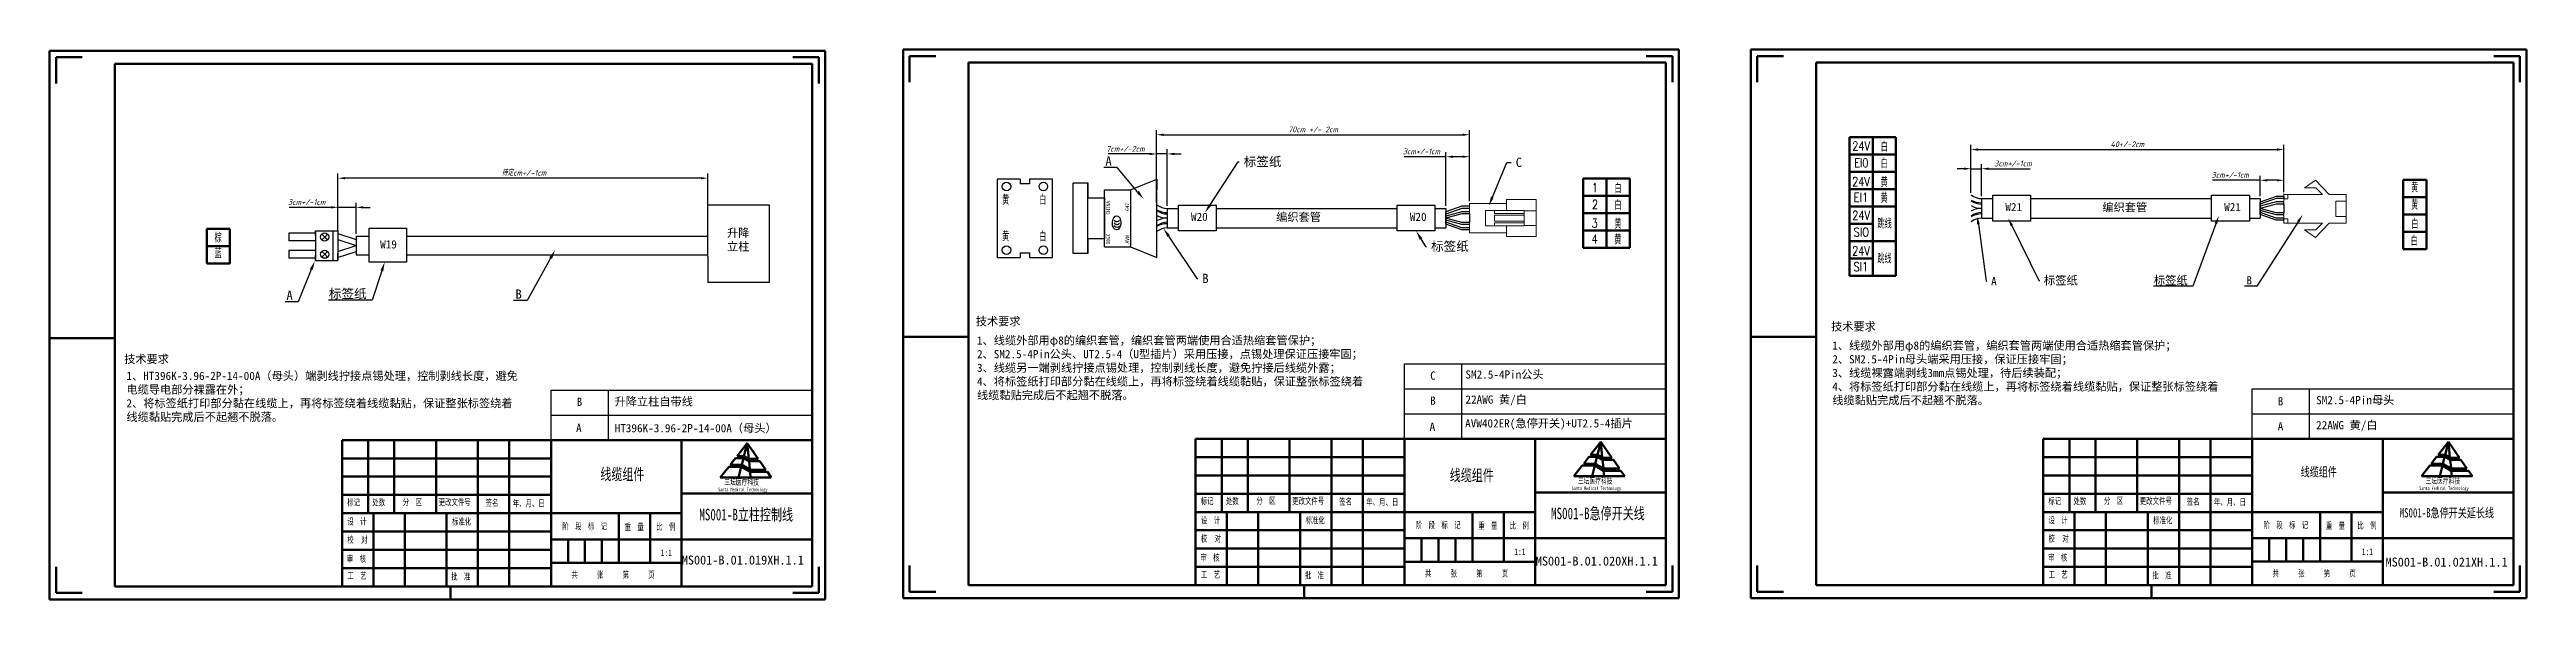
# Model space of a CAD drawing. Header units: millimetres. Extents: x 15931 to 18096, y 1463 to 3040.
# Drawn here: x 15931 to 17003, y 2000 to 2238 of the extents above; entities that cross this region are included whole.
import ezdxf
from ezdxf import colors
from ezdxf.entities.mleader import LeaderData, LeaderLine
from ezdxf.enums import TextEntityAlignment as Align
from ezdxf.math import Vec2, Vec3

# ---------------------------------------------------------------- set-up
doc = ezdxf.new("R2010")
doc.units = ezdxf.units.MM
doc.layers.add('7标注层', color=4, linetype='Continuous')
doc.layers.add('dim', color=82, linetype='Continuous', lineweight=9)
doc.layers.add('总内框线', color=7, linetype='Continuous', lineweight=50)
doc.styles.add('GB', font='gbeitc.shx', dxfattribs={"bigfont": 'gbcbig.shx'})
doc.styles.add('SLDTEXTSTYLE1', font='TXT', dxfattribs={"width": 0.7})
doc.styles.get("Standard").update_dxf_attribs({"font": 'simfang.ttf'})
doc.styles.add('TXT08', font='txt.shx', dxfattribs={"width": 0.8, "bigfont": 'gbcbig.shx'})
doc.styles.add('宋体', font='')
doc.styles.get('宋体').set_extended_font_data('SimSun')
doc.dimstyles.new('GB', dxfattribs={"dimtxt": 2.5, "dimasz": 3, "dimexe": 2, "dimexo": 1, "dimgap": 1, "dimtad": 1, "dimtoh": 1, "dimdsep": 46, "dimtxsty": 'GB', "dimcen": 2.5, "dimclrd": 1, "dimclre": 3, "dimclrt": 6, "dimadec": 0, "dimazin": 0, "dimtfac": 1, "dimtmove": 0, "dimatfit": 3, "dimfxl": 4, "dimarcsym": 0})

msp = doc.modelspace()

# ---------------------------------------------------------------- texts
at = {"insert": (16223.996, 2160.743), "char_height": 3.5511, "width": 10.44582, "attachment_point": 1}
msp.add_mtext('升降立柱', dxfattribs=at)
at = {"layer": 'dim', "color": 6, "style": 'TXT08', "width": 0.8}
for s, height, p in [('24V', 3.8535, (16714.781, 2196.525)), ('白', 3.853, (16724.814, 2196.525)), ('EI0', 3.8535, (16714.866, 2189.266)), ('白', 3.853, (16724.765, 2189.266)), ('1', 3.853, (16599.566, 2178.534)), ('白', 3.853, (16609.599, 2178.534)), ('24V', 3.8535, (16714.713, 2181.138)), ('EI1', 3.8535, (16714.685, 2174.314)), ('黄', 3.853, (16724.717, 2174.314)), ('黄', 3.853, (16724.746, 2181.138)), ('黄', 3.853, (16954.338, 2178.875)), ('黄', 3.853, (16344.59, 2173.479)), ('白', 3.853, (16360.623, 2173.551)), ('2', 3.853, (16599.651, 2171.275)), ('黄', 3.853, (16609.531, 2163.147)), ('白', 3.853, (16609.551, 2171.275)), ('24V', 3.8535, (16714.781, 2166.525)), ('跳线', 3.8535, (16724.952, 2163.213)), ('黄', 3.853, (16954.338, 2171.375)), ('棕', 3.853, (16003.765, 2157.153)), ('黄', 3.853, (16344.59, 2157.741)), ('白', 3.853, (16360.623, 2157.641)), ('4', 3.853, (16599.47, 2156.322)), ('3', 3.853, (16599.499, 2163.147)), ('黄', 3.853, (16609.502, 2156.322)), ('SIO', 3.8535, (16714.866, 2159.266)), ('白', 3.853, (16954.118, 2155.751)), ('白', 3.853, (16954.399, 2163.063)), ('蓝', 3.853, (16003.765, 2150.331)), ('24V', 3.8535, (16714.713, 2151.138)), ('SI1', 3.8535, (16714.685, 2144.314)), ('跳线', 3.8535, (16724.851, 2148.099))]:
    msp.add_text(s, height=height, dxfattribs=at).set_placement(p, align=Align.MIDDLE)
at = {"layer": 'dim', "color": 6, "style": '宋体'}
for s, p in [('IDEC       CHINA', (16388.914, 2163.363)), ('AVW         647', (16397.155, 2163.161))]:
    msp.add_text(s, height=1.5, rotation=90, dxfattribs=at).set_placement(p, align=Align.MIDDLE)
at = {"layer": '总内框线', "color": 6, "attachment_point": 1}
for s, insert, char_height, width, style in [('{\\fSimSun|b0|i0|c134|p54;W20}', (16424.767, 2167.675), 3.55114, 132.12967, 'GB'), ('{\\fSimSun|b0|i0|c134|p2;编织套管}', (16461.645, 2167.575), 3.55114, 132.12967, 'GB'), ('{\\fSimSun|b0|i0|c134|p54;W20}', (16519.478, 2167.675), 3.55114, 132.12967, 'GB'), ('{\\fSimSun|b0|i0|c134|p54;W21}', (16777.18, 2171.896), 3.55114, 132.12967, 'GB'), ('{\\fSimSun|b0|i0|c134|p2;编织套管}', (16819.197, 2171.796), 3.55114, 132.12967, 'GB'), ('{\\fSimSun|b0|i0|c134|p54;W21}', (16871.891, 2171.896), 3.55114, 132.12967, 'GB'), ('{\\fSimSun|b0|i0|c134|p54;W19}', (16073.872, 2155.766), 3.55114, 8.0267, 'GB'), ('{\\fSimSun|b0|i0|c134|p2;技术要求}', (16331.649, 2122.439), 3.55114, 132.12967, 'GB'), ('{\\fSimSun|b0|i0|c134|p54;1、线缆外部用φ8的编织套管，编织套管两端使用合适热缩套管保护；\\P2、SM2.5-4Pin公头、\\fSimSun|b0|i0|c134|p2;UT2.5-4（U型插片）\\fSimSun|b0|i0|c134|p54;采用压接，点锡处理保证压接牢固；\\P3、线缆另一端剥线拧接点锡处理，控制剥线长度，避免拧接后线缆外露；\\P4、将标签纸打印部分黏在线缆上，再将标签绕着线缆黏贴，保证整张标签绕着线缆黏贴完成后不起翘不脱落。}', (16332.161, 2114.199), 3.55114, 169.10438, 'GB'), ('{\\fSimSun|b0|i0|c134|p2;技术要求}', (16701.775, 2120.219), 3.55114, 132.12967, 'GB'), ('{\\fSimSun|b0|i0|c134|p54;1、线缆外部用φ8的编织套管，编织套管两端使用合适热缩套管保护；\\P2、SM2.5-4Pin母头端采用压接，保证压接牢固；\\P3、线缆裸露端剥线3mm点锡处理，待后续装配；\\P4、将标签纸打印部分黏在线缆上，再将标签绕着线缆黏贴，保证整张标签绕着线缆黏贴完成后不起翘不脱落。}', (16702.288, 2111.979), 3.55114, 169.10438, 'GB'), ('{\\fSimSun|b0|i0|c134|p2;技术要求}', (15963.088, 2106.129), 3.55114, 132.12967, 'GB'), ('{\\fSimSun|b0|i0|c134|p2;\\P1、HT396K-3.96-2P-14-00A（母头）端剥线拧接点锡处理，控制剥线长度，避免电缆导电部分裸露在外；\\P2、将标签纸打印部分黏在线缆上，再将标签绕着线缆黏贴，保证整张标签绕着线缆黏贴完成后不起翘不脱落。}', (15964.076, 2104.777), 3.55114, 169.10438, 'GB'), ('{\\fSimSun|b0|i0|c134|p2;C}', (16528.288, 2098.985), 3.55114, 8.0267, 'GB'), ('{\\fSimSun|b0|i0|c134|p54;SM2.5-4Pin公头}', (16543.549, 2099.455), 3.55114, 47.30749, 'GB'), ('{\\fSimSun|b0|i0|c134|p2;B}', (16158.911, 2087.642), 3.55114, 8.0267, 'GB'), ('{\\fSimSun|b0|i0|c134|p2;升降立柱自带线}', (16175.328, 2087.751), 3.55114, 66.90852, 'GB'), ('{\\fSimSun|b0|i0|c134|p2;B}', (16528.288, 2088.158), 3.55114, 8.0267, 'GB'), ('{\\fSimSun|b0|i0|c134|p54;22AWG 黄/白}', (16543.549, 2088.627), 3.55114, 47.30749, 'GB'), ('{\\fSimSun|b0|i0|c134|p2;B}', (16895.061, 2087.859), 3.55114, 8.0267, 'GB'), ('{\\fSimSun|b0|i0|c134|p54;SM2.5-4Pin母头}', (16911.684, 2088.375), 3.55114, 47.30749, 'GB'), ('{\\fSimSun|b0|i0|c134|p2;A}', (16158.653, 2076.341), 3.55114, 8.0267, 'GB'), ('{\\fSimSun|b0|i0|c134|p54;HT396K-3.96-2P-14-00A（母头）}', (16175.358, 2076.239), 3.55114, 71.97677, 'GB'), ('{\\fSimSun|b0|i0|c134|p2;A}', (16528.029, 2076.856), 3.55114, 8.0267, 'GB'), ('{\\fSimSun|b0|i0|c134|p2;AVW402ER(急停开关)+UT2.5-4插片}', (16543.411, 2078.325), 3.55114, 88.95785, 'GB'), ('{\\fSimSun|b0|i0|c134|p2;A}', (16895.061, 2077.031), 3.55114, 8.0267, 'GB'), ('{\\fSimSun|b0|i0|c134|p54;22AWG 黄/白}', (16911.684, 2077.548), 3.55114, 47.30749, 'GB'), ('{\\fSimSun|b0|i0|c134|p2;线缆组件}', (16904.984, 2057.58), 4, 94.62992, 'SLDTEXTSTYLE1'), ('{\\fSimSun|b0|i0|c134|p2;线缆组件}', (16169.175, 2057.047), 5, 94.62992, 'SLDTEXTSTYLE1'), ('{\\fSimSun|b0|i0|c134|p2;线缆组件}', (16536.75, 2056.606), 5, 94.62992, 'SLDTEXTSTYLE1'), ('{\\fSimSun|b0|i0|c134|p2;标记}', (16059.611, 2043.815), 2.82588, 105.14436, 'SLDTEXTSTYLE1'), ('{\\fSimSun|b0|i0|c134|p2;处数}', (16070.486, 2043.832), 2.82588, 105.14436, 'SLDTEXTSTYLE1'), ('{\\fSimSun|b0|i0|c134|p2;分\u3000区}', (16083.667, 2043.973), 2.82588, 105.14436, 'SLDTEXTSTYLE1'), ('{\\fSimSun|b0|i0|c134|p2;更改文件号}', (16099.192, 2043.911), 2.82588, 105.14436, 'SLDTEXTSTYLE1'), ('{\\fSimSun|b0|i0|c134|p2;签名}', (16119.521, 2043.619), 2.82588, 105.14436, 'SLDTEXTSTYLE1'), ('{\\fSimSun|b0|i0|c134|p2;年、月、日}', (16131.27, 2043.4), 2.82588, 105.14436, 'SLDTEXTSTYLE1'), ('{\\fSimSun|b0|i0|c134|p54;MS001-B立柱控制线}', (16212.013, 2039.566), 5, 94.62992, 'SLDTEXTSTYLE1'), ('{\\fSimSun|b0|i0|c134|p2;标记}', (16428.987, 2044.331), 2.82588, 105.14436, 'SLDTEXTSTYLE1'), ('{\\fSimSun|b0|i0|c134|p2;处数}', (16439.863, 2044.348), 2.82588, 105.14436, 'SLDTEXTSTYLE1'), ('{\\fSimSun|b0|i0|c134|p2;分\u3000区}', (16453.044, 2044.488), 2.82588, 105.14436, 'SLDTEXTSTYLE1'), ('{\\fSimSun|b0|i0|c134|p2;更改文件号}', (16468.569, 2044.426), 2.82588, 105.14436, 'SLDTEXTSTYLE1'), ('{\\fSimSun|b0|i0|c134|p2;签名}', (16488.897, 2044.135), 2.82588, 105.14436, 'SLDTEXTSTYLE1'), ('{\\fSimSun|b0|i0|c134|p2;年、月、日}', (16500.647, 2043.916), 2.82588, 105.14436, 'SLDTEXTSTYLE1'), ('{\\fSimSun|b0|i0|c134|p54;MS001-B急停开关线}', (16580.602, 2040.082), 5, 94.62992, 'SLDTEXTSTYLE1'), ('{\\fSimSun|b0|i0|c134|p2;标记}', (16795.799, 2044.34), 2.82588, 105.14436, 'SLDTEXTSTYLE1'), ('{\\fSimSun|b0|i0|c134|p2;处数}', (16806.674, 2044.357), 2.82588, 105.14436, 'SLDTEXTSTYLE1'), ('{\\fSimSun|b0|i0|c134|p2;分\u3000区}', (16819.855, 2044.497), 2.82588, 105.14436, 'SLDTEXTSTYLE1'), ('{\\fSimSun|b0|i0|c134|p2;更改文件号}', (16835.38, 2044.435), 2.82588, 105.14436, 'SLDTEXTSTYLE1'), ('{\\fSimSun|b0|i0|c134|p2;签名}', (16855.709, 2044.144), 2.82588, 105.14436, 'SLDTEXTSTYLE1'), ('{\\fSimSun|b0|i0|c134|p2;年、月、日}', (16867.458, 2043.925), 2.82588, 105.14436, 'SLDTEXTSTYLE1'), ('{\\fSimSun|b0|i0|c134|p54;MS001-B急停开关延长线}', (16947.87, 2039.861), 4, 94.62992, 'SLDTEXTSTYLE1'), ('{\\fSimSun|b0|i0|c134|p2;校  对}', (16059.678, 2027.606), 2.82588, 105.14436, 'SLDTEXTSTYLE1'), ('{\\fSimSun|b0|i0|c134|p2;设\u3000计}', (16059.678, 2035.518), 2.82588, 105.14436, 'SLDTEXTSTYLE1'), ('{\\fSimSun|b0|i0|c134|p2;标准化}', (16104.976, 2035.501), 2.82588, 105.14436, 'SLDTEXTSTYLE1'), ('{\\fSimSun|b0|i0|c134|p2;阶\u3000段\u3000标\u3000记}', (16152.694, 2033.43), 2.82588, 105.14436, 'SLDTEXTSTYLE1'), ('{\\fSimSun|b0|i0|c134|p2;重\u3000量}', (16179.69, 2033.172), 2.82588, 105.14436, 'SLDTEXTSTYLE1'), ('{\\fSimSun|b0|i0|c134|p2;比\u3000例}', (16193.313, 2033.25), 2.82588, 105.14436, 'SLDTEXTSTYLE1'), ('{\\fSimSun|b0|i0|c134|p2;校  对}', (16429.055, 2028.121), 2.82588, 105.14436, 'SLDTEXTSTYLE1'), ('{\\fSimSun|b0|i0|c134|p2;设\u3000计}', (16429.055, 2036.034), 2.82588, 105.14436, 'SLDTEXTSTYLE1'), ('{\\fSimSun|b0|i0|c134|p2;标准化}', (16474.352, 2036.017), 2.82588, 105.14436, 'SLDTEXTSTYLE1'), ('{\\fSimSun|b0|i0|c134|p2;阶\u3000段\u3000标\u3000记}', (16522.071, 2033.945), 2.82588, 105.14436, 'SLDTEXTSTYLE1'), ('{\\fSimSun|b0|i0|c134|p2;重\u3000量}', (16549.067, 2033.687), 2.82588, 105.14436, 'SLDTEXTSTYLE1'), ('{\\fSimSun|b0|i0|c134|p2;比\u3000例}', (16562.69, 2033.766), 2.82588, 105.14436, 'SLDTEXTSTYLE1'), ('{\\fSimSun|b0|i0|c134|p2;校  对}', (16795.866, 2028.13), 2.82588, 105.14436, 'SLDTEXTSTYLE1'), ('{\\fSimSun|b0|i0|c134|p2;设\u3000计}', (16795.866, 2036.043), 2.82588, 105.14436, 'SLDTEXTSTYLE1'), ('{\\fSimSun|b0|i0|c134|p2;标准化}', (16841.164, 2036.026), 2.82588, 105.14436, 'SLDTEXTSTYLE1'), ('{\\fSimSun|b0|i0|c134|p2;阶\u3000段\u3000标\u3000记}', (16888.882, 2033.954), 2.82588, 105.14436, 'SLDTEXTSTYLE1'), ('{\\fSimSun|b0|i0|c134|p2;重\u3000量}', (16915.878, 2033.696), 2.82588, 105.14436, 'SLDTEXTSTYLE1'), ('{\\fSimSun|b0|i0|c134|p2;比\u3000例}', (16929.501, 2033.775), 2.82588, 105.14436, 'SLDTEXTSTYLE1'), ('{\\fSimSun|b0|i0|c134|p2;审\u3000核}', (16059.448, 2019.39), 2.82588, 105.14436, 'SLDTEXTSTYLE1'), ('{\\fSimSun|b0|i0|c134|p2;1:1}', (16195.275, 2021.947), 2.82588, 105.14436, 'SLDTEXTSTYLE1'), ('{\\fSimSun|b0|i0|c134|p54;\\W1;MS001-B.01.019XH.1.1}', (16204.4, 2019.357), 3.88422, 60.21792, 'SLDTEXTSTYLE1'), ('{\\fSimSun|b0|i0|c134|p2;审\u3000核}', (16428.824, 2019.905), 2.82588, 105.14436, 'SLDTEXTSTYLE1'), ('{\\fSimSun|b0|i0|c134|p2;1:1}', (16564.652, 2022.462), 2.82588, 105.14436, 'SLDTEXTSTYLE1'), ('{\\fSimSun|b0|i0|c134|p54;\\W1;MS001-B.01.020XH.1.1}', (16573.98, 2018.916), 3.88422, 60.21792, 'SLDTEXTSTYLE1'), ('{\\fSimSun|b0|i0|c134|p2;审\u3000核}', (16795.636, 2019.914), 2.82588, 105.14436, 'SLDTEXTSTYLE1'), ('{\\fSimSun|b0|i0|c134|p2;1:1}', (16931.463, 2022.471), 2.82588, 105.14436, 'SLDTEXTSTYLE1'), ('{\\fSimSun|b0|i0|c134|p54;\\W1;MS001-B.01.021XH.1.1}', (16941.706, 2018.497), 3.88422, 60.21792, 'SLDTEXTSTYLE1'), ('{\\fSimSun|b0|i0|c134|p2;工\u3000艺}', (16059.678, 2012.058), 2.82588, 105.14436, 'SLDTEXTSTYLE1'), ('{\\fSimSun|b0|i0|c134|p2;批\u3000准}', (16104.63, 2011.699), 2.82588, 105.14436, 'SLDTEXTSTYLE1'), ('{\\fSimSun|b0|i0|c134|p2;共\u3000\u3000\u3000张\u3000\u3000\u3000第\u3000\u3000\u3000页}', (16156.643, 2012.49), 2.82588, 105.14436, 'SLDTEXTSTYLE1'), ('{\\fSimSun|b0|i0|c134|p2;工\u3000艺}', (16429.055, 2012.573), 2.82588, 105.14436, 'SLDTEXTSTYLE1'), ('{\\fSimSun|b0|i0|c134|p2;批\u3000准}', (16474.006, 2012.214), 2.82588, 105.14436, 'SLDTEXTSTYLE1'), ('{\\fSimSun|b0|i0|c134|p2;共\u3000\u3000\u3000张\u3000\u3000\u3000第\u3000\u3000\u3000页}', (16526.019, 2013.006), 2.82588, 105.14436, 'SLDTEXTSTYLE1'), ('{\\fSimSun|b0|i0|c134|p2;工\u3000艺}', (16795.866, 2012.582), 2.82588, 105.14436, 'SLDTEXTSTYLE1'), ('{\\fSimSun|b0|i0|c134|p2;批\u3000准}', (16840.818, 2012.223), 2.82588, 105.14436, 'SLDTEXTSTYLE1'), ('{\\fSimSun|b0|i0|c134|p2;共\u3000\u3000\u3000张\u3000\u3000\u3000第\u3000\u3000\u3000页}', (16892.831, 2013.015), 2.82588, 105.14436, 'SLDTEXTSTYLE1')]:
    msp.add_mtext(s, dxfattribs=dict(at, insert=insert, char_height=char_height, width=width, style=style))
at = {"layer": '总内框线', "color": 5, "char_height": 1.55649, "attachment_point": 1, "style": 'SLDTEXTSTYLE1'}
for insert in [(16220.15, 2048.714), (16589.527, 2049.229), (16956.338, 2049.238)]:
    msp.add_mtext('Santa Medical Technology', dxfattribs=dict(at, insert=insert))
at = {"layer": '总内框线', "color": 5, "char_height": 2.54329, "width": 94.62992, "attachment_point": 1, "style": 'SLDTEXTSTYLE1'}
for insert in [(16222.847, 2052.416), (16592.224, 2052.932), (16959.035, 2052.941)]:
    msp.add_mtext('{\\fSimSun|b0|i0|c134|p2;三坛医疗科技}', dxfattribs=dict(at, insert=insert))

# ---------------------------------------------------------------- blocks, each defined once
blk = doc.blocks.new('*D373')
at = {"color": 1, "lineweight": -2, "transparency": 16777216}
for p, q in [((16052.6, 2170), (16034.5, 2170)), ((16063.5, 2170), (16055.6, 2170)), ((16066.5, 2170), (16069.5, 2170))]:
    blk.add_line(p, q, dxfattribs=at)
at = {"color": 3, "lineweight": -2, "transparency": 16777216}
for p, q in [((16055.6, 2162.2), (16055.6, 2172)), ((16063.5, 2158.5), (16063.5, 2172))]:
    blk.add_line(p, q, dxfattribs=at)
at = {"color": 1, "transparency": 16777216}
for points in [[(16052.6, 2170.5), (16052.6, 2169.5), (16055.6, 2170)], [(16066.5, 2170.5), (16066.5, 2169.5), (16063.5, 2170)]]:
    blk.add_solid(points, dxfattribs=at)
at = {"layer": 'Defpoints', "color": 0, "transparency": 16777216}
for p in [(16055.6, 2170), (16055.6, 2161.2), (16063.5, 2157.5)]:
    blk.add_point(p, dxfattribs=at)
at = {"color": 6, "transparency": 16777216, "insert": (16042.1, 2172.3), "char_height": 2.5, "attachment_point": 5, "style": 'GB'}
blk.add_mtext('3cm+/-1cm', dxfattribs=at)
blk = doc.blocks.new('*D449')
at = {"color": 3, "lineweight": -2, "transparency": 16777216}
for p, q in [((16055.6, 2159.6), (16055.6, 2184.6)), ((16215.7, 2158.5), (16215.7, 2184.6))]:
    blk.add_line(p, q, dxfattribs=at)
at = {"color": 1, "lineweight": -2, "transparency": 16777216}
blk.add_line((16212.7, 2182.6), (16058.6, 2182.6), dxfattribs=at)
at = {"color": 1, "transparency": 16777216}
for points in [[(16058.6, 2183.1), (16058.6, 2182.1), (16055.6, 2182.6)], [(16212.7, 2183.1), (16212.7, 2182.1), (16215.7, 2182.6)]]:
    blk.add_solid(points, dxfattribs=at)
at = {"layer": 'Defpoints', "color": 0, "transparency": 16777216}
for p in [(16055.6, 2182.6), (16055.6, 2158.6), (16215.7, 2157.5)]:
    blk.add_point(p, dxfattribs=at)
at = {"color": 6, "transparency": 16777216, "insert": (16136.1, 2184.9), "char_height": 2.5, "attachment_point": 5, "style": 'GB'}
blk.add_mtext('待定cm+/-1cm', dxfattribs=at)
blk = doc.blocks.new('*D390')
at = {"color": 3, "lineweight": -2, "transparency": 16777216}
for p, q in [((16409.9, 2178.6), (16409.9, 2203.4)), ((16545.3, 2172.7), (16545.3, 2203.4))]:
    blk.add_line(p, q, dxfattribs=at)
at = {"color": 1, "lineweight": -2, "transparency": 16777216}
blk.add_line((16412.9, 2201.4), (16542.3, 2201.4), dxfattribs=at)
at = {"color": 1, "transparency": 16777216}
for points in [[(16412.9, 2201.9), (16412.9, 2200.9), (16409.9, 2201.4)], [(16542.3, 2201.9), (16542.3, 2200.9), (16545.3, 2201.4)]]:
    blk.add_solid(points, dxfattribs=at)
at = {"layer": 'Defpoints', "color": 0, "transparency": 16777216}
for p in [(16545.3, 2201.4), (16409.9, 2177.6), (16545.3, 2171.7)]:
    blk.add_point(p, dxfattribs=at)
at = {"color": 6, "transparency": 16777216, "insert": (16477.6, 2203.7), "char_height": 2.5, "attachment_point": 5, "style": 'GB'}
blk.add_mtext('70cm +/- 2cm', dxfattribs=at)
blk = doc.blocks.new('*D374')
at = {"color": 1, "lineweight": -2, "transparency": 16777216}
for p, q in [((16406.9, 2193.1), (16388.9, 2193.1)), ((16414.5, 2193.1), (16409.9, 2193.1)), ((16417.5, 2193.1), (16420.5, 2193.1))]:
    blk.add_line(p, q, dxfattribs=at)
at = {"color": 3, "lineweight": -2, "transparency": 16777216}
for p, q in [((16409.9, 2172.1), (16409.9, 2195.1)), ((16414.5, 2170.6), (16414.5, 2195.1))]:
    blk.add_line(p, q, dxfattribs=at)
at = {"color": 1, "transparency": 16777216}
for points in [[(16406.9, 2193.6), (16406.9, 2192.6), (16409.9, 2193.1)], [(16417.5, 2193.6), (16417.5, 2192.6), (16414.5, 2193.1)]]:
    blk.add_solid(points, dxfattribs=at)
at = {"layer": 'Defpoints', "color": 0, "transparency": 16777216}
for p in [(16409.9, 2193.1), (16409.9, 2171.1), (16414.5, 2169.6)]:
    blk.add_point(p, dxfattribs=at)
at = {"color": 6, "transparency": 16777216, "insert": (16396.4, 2195.3), "char_height": 2.5, "attachment_point": 5, "style": 'GB'}
blk.add_mtext('7cm+/-2cm', dxfattribs=at)
blk = doc.blocks.new('*D375')
at = {"color": 1, "lineweight": -2, "transparency": 16777216}
for p, q in [((16535.1, 2191.9), (16517, 2191.9)), ((16542.3, 2191.9), (16538.1, 2191.9))]:
    blk.add_line(p, q, dxfattribs=at)
at = {"color": 3, "lineweight": -2, "transparency": 16777216}
for p, q in [((16535.1, 2170.6), (16535.1, 2193.9)), ((16545.3, 2172.7), (16545.3, 2193.9))]:
    blk.add_line(p, q, dxfattribs=at)
at = {"color": 1, "transparency": 16777216}
for points in [[(16538.1, 2192.4), (16538.1, 2191.4), (16535.1, 2191.9)], [(16542.3, 2192.4), (16542.3, 2191.4), (16545.3, 2191.9)]]:
    blk.add_solid(points, dxfattribs=at)
at = {"layer": 'Defpoints', "color": 0, "transparency": 16777216}
for p in [(16545.3, 2191.9), (16535.1, 2169.6), (16545.3, 2171.7)]:
    blk.add_point(p, dxfattribs=at)
at = {"color": 6, "transparency": 16777216, "insert": (16524.5, 2194.2), "char_height": 2.5, "attachment_point": 5, "style": 'GB'}
blk.add_mtext('3cm+/-1cm', dxfattribs=at)
blk = doc.blocks.new('*D376')
at = {"color": 3, "lineweight": -2, "transparency": 16777216}
for p, q in [((16762.3, 2176.3), (16762.3, 2197)), ((16897.7, 2176.5), (16897.7, 2197))]:
    blk.add_line(p, q, dxfattribs=at)
at = {"color": 1, "lineweight": -2, "transparency": 16777216}
blk.add_line((16765.3, 2195), (16894.7, 2195), dxfattribs=at)
at = {"color": 1, "transparency": 16777216}
for points in [[(16765.3, 2195.5), (16765.3, 2194.5), (16762.3, 2195)], [(16894.7, 2195.5), (16894.7, 2194.5), (16897.7, 2195)]]:
    blk.add_solid(points, dxfattribs=at)
at = {"layer": 'Defpoints', "color": 0, "transparency": 16777216}
for p in [(16897.7, 2195), (16762.3, 2175.3), (16897.7, 2175.5)]:
    blk.add_point(p, dxfattribs=at)
at = {"color": 6, "transparency": 16777216, "insert": (16830, 2197.3), "char_height": 2.5, "attachment_point": 5, "style": 'GB'}
blk.add_mtext('40+/-2cm', dxfattribs=at)
blk = doc.blocks.new('*D377')
at = {"layer": '7标注层', "color": 1, "lineweight": -2, "transparency": 16777216}
for p, q in [((16759.3, 2186.7), (16756.3, 2186.7)), ((16762.3, 2186.7), (16766.9, 2186.7)), ((16769.9, 2186.7), (16788, 2186.7))]:
    blk.add_line(p, q, dxfattribs=at)
at = {"layer": '7标注层', "color": 3, "lineweight": -2, "transparency": 16777216}
for p, q in [((16762.3, 2176.3), (16762.3, 2188.7)), ((16766.9, 2174.8), (16766.9, 2188.7))]:
    blk.add_line(p, q, dxfattribs=at)
at = {"layer": '7标注层', "color": 1, "transparency": 16777216}
for points in [[(16759.3, 2187.2), (16759.3, 2186.2), (16762.3, 2186.7)], [(16769.9, 2187.2), (16769.9, 2186.2), (16766.9, 2186.7)]]:
    blk.add_solid(points, dxfattribs=at)
at = {"layer": 'Defpoints', "color": 0, "transparency": 16777216}
for p in [(16766.9, 2186.7), (16762.3, 2175.3), (16766.9, 2173.8)]:
    blk.add_point(p, dxfattribs=at)
at = {"layer": '7标注层', "color": 6, "transparency": 16777216, "insert": (16780.5, 2189), "char_height": 2.5, "attachment_point": 5, "style": 'GB'}
blk.add_mtext('3cm+/-1cm', dxfattribs=at)
blk = doc.blocks.new('*D378')
at = {"layer": '7标注层', "color": 1, "lineweight": -2, "transparency": 16777216}
for p, q in [((16887.5, 2181.7), (16866.9, 2181.7)), ((16894.7, 2181.7), (16890.5, 2181.7))]:
    blk.add_line(p, q, dxfattribs=at)
at = {"layer": '7标注层', "color": 3, "lineweight": -2, "transparency": 16777216}
for p, q in [((16887.5, 2174.8), (16887.5, 2183.7)), ((16897.7, 2176.5), (16897.7, 2183.7))]:
    blk.add_line(p, q, dxfattribs=at)
at = {"layer": '7标注层', "color": 1, "transparency": 16777216}
for points in [[(16890.5, 2182.2), (16890.5, 2181.2), (16887.5, 2181.7)], [(16894.7, 2182.2), (16894.7, 2181.2), (16897.7, 2181.7)]]:
    blk.add_solid(points, dxfattribs=at)
at = {"layer": 'Defpoints', "color": 0, "transparency": 16777216}
for p in [(16897.7, 2181.7), (16887.5, 2173.8), (16897.7, 2175.5)]:
    blk.add_point(p, dxfattribs=at)
at = {"layer": '7标注层', "color": 6, "transparency": 16777216, "insert": (16874.5, 2184), "char_height": 2.5, "attachment_point": 5, "style": 'GB'}
blk.add_mtext('3cm+/-1cm', dxfattribs=at)

# ---------------------------------------------------------------- dimensions: what is measured, and where the dimension line sits
dim = msp.add_linear_dim(base=(16545.289, 2201.439), p1=(16409.918, 2177.564), p2=(16545.289, 2171.72), text='70cm +/- 2cm', dimstyle='GB', override={"dimscale": 0, "dimtix": 0, "dimtofl": 1, "dimtmove": 0, "dimatfit": 3})
dim.commit()
dim.dimension.update_dxf_attribs({"geometry": '*D390', "text_midpoint": (16477.603, 2201.439), "dimtype": 128})
for base, p1, p2, text, picture, middle in [((16897.702, 2195.048), (16762.331, 2175.344), (16897.702, 2175.548), '40+/-2cm', '*D376', (16830.017, 2197.298)), ((16409.918, 2193.088), (16414.519, 2169.562), (16409.918, 2171.123), '7cm+/-2cm', '*D374', (16396.407, 2195.338)), ((16055.614, 2170.028), (16063.533, 2157.462), (16055.614, 2161.218), '3cm+/-1cm', '*D373', (16042.078, 2172.278))]:
    dim = msp.add_linear_dim(base=base, p1=p1, p2=p2, text=text, dimstyle='GB')
    dim.commit()
    dim.dimension.update_dxf_attribs({"geometry": picture, "text_midpoint": middle})
for base, p1, p2, text, picture, middle in [((16545.289, 2191.926), (16535.051, 2169.562), (16545.289, 2171.72), '3cm+/-1cm', '*D375', (16524.515, 2191.926)), ((16055.614, 2182.608), (16215.695, 2157.462), (16055.614, 2158.628), '待定cm+/-1cm', '*D449', (16136.076, 2182.608))]:
    dim = msp.add_linear_dim(base=base, p1=p1, p2=p2, text=text, dimstyle='GB')
    dim.commit()
    dim.dimension.update_dxf_attribs({"geometry": picture, "text_midpoint": middle, "dimtype": 160})
at = {"layer": '7标注层'}
dim = msp.add_linear_dim(base=(16766.932, 2186.737), p1=(16762.331, 2175.344), p2=(16766.932, 2173.783), text='3cm+/-1cm', dimstyle='GB', dxfattribs=at)
dim.commit()
dim.dimension.update_dxf_attribs({"geometry": '*D377', "text_midpoint": (16780.468, 2188.987)})
dim = msp.add_linear_dim(base=(16897.702, 2181.735), p1=(16887.464, 2173.783), p2=(16897.702, 2175.548), text='3cm+/-1cm', dimstyle='GB', dxfattribs=at)
dim.commit()
dim.dimension.update_dxf_attribs({"geometry": '*D378', "text_midpoint": (16874.472, 2181.735), "dimtype": 160})

# ---------------------------------------------------------------- linework, layer by layer
at = {"color": 3, "lineweight": 60}
for p, q in [((16709.775, 2200.427), (16709.775, 2185.427)), ((16719.807, 2200.427), (16709.775, 2200.427)), ((16719.807, 2200.427), (16719.807, 2185.427)), ((16729.84, 2200.427), (16719.807, 2200.427)), ((16719.807, 2200.427), (16719.807, 2185.427)), ((16729.84, 2200.427), (16729.84, 2185.427)), ((16719.807, 2192.927), (16709.775, 2192.927)), ((16729.84, 2192.927), (16719.807, 2192.927)), ((16594.56, 2182.436), (16594.56, 2167.436)), ((16604.592, 2182.436), (16594.56, 2182.436)), ((16604.592, 2182.436), (16604.592, 2167.436)), ((16614.625, 2182.436), (16604.592, 2182.436)), ((16604.592, 2182.436), (16604.592, 2167.436)), ((16614.625, 2182.436), (16614.625, 2167.436)), ((16719.807, 2185.427), (16709.775, 2185.427)), ((16709.775, 2170.427), (16709.775, 2185.427)), ((16719.807, 2177.927), (16709.775, 2177.927)), ((16729.84, 2185.427), (16719.807, 2185.427)), ((16719.807, 2170.427), (16719.807, 2185.427)), ((16719.807, 2170.427), (16719.807, 2185.427)), ((16719.807, 2185.427), (16719.807, 2170.427)), ((16729.84, 2177.927), (16719.807, 2177.927)), ((16729.84, 2170.427), (16729.84, 2185.427)), ((16729.84, 2185.427), (16729.84, 2170.427)), ((16949.393, 2181.965), (16949.393, 2166.965)), ((16959.425, 2181.965), (16949.393, 2181.965)), ((16949.393, 2181.965), (16949.393, 2166.965)), ((16959.425, 2181.965), (16959.425, 2166.965)), ((16604.592, 2174.936), (16594.56, 2174.936)), ((16604.592, 2167.436), (16594.56, 2167.436)), ((16594.56, 2152.436), (16594.56, 2167.436)), ((16614.625, 2174.936), (16604.592, 2174.936)), ((16614.625, 2167.436), (16604.592, 2167.436)), ((16604.592, 2152.436), (16604.592, 2167.436)), ((16604.592, 2152.436), (16604.592, 2167.436)), ((16604.592, 2167.436), (16604.592, 2152.436)), ((16614.625, 2152.436), (16614.625, 2167.436)), ((16614.625, 2167.436), (16614.625, 2152.436)), ((16719.807, 2170.427), (16709.775, 2170.427)), ((16709.775, 2170.427), (16709.775, 2155.427)), ((16719.807, 2170.427), (16709.775, 2170.427)), ((16729.84, 2170.427), (16719.807, 2170.427)), ((16719.807, 2170.427), (16719.807, 2155.427)), ((16729.84, 2170.427), (16719.807, 2170.427)), ((16719.807, 2170.427), (16719.807, 2155.427)), ((16729.84, 2170.427), (16729.84, 2155.427)), ((16959.425, 2174.465), (16949.393, 2174.465)), ((16959.425, 2166.965), (16949.393, 2166.965)), ((16949.393, 2166.965), (16949.393, 2151.965)), ((16959.425, 2166.965), (16949.393, 2166.965)), ((16949.393, 2166.965), (16949.393, 2151.965)), ((16959.425, 2166.965), (16959.425, 2151.965)), ((16008.888, 2160.767), (15998.855, 2160.767)), ((15998.855, 2145.767), (15998.855, 2160.767)), ((16008.888, 2160.767), (16008.888, 2145.767)), ((16604.592, 2159.936), (16594.56, 2159.936)), ((16614.625, 2159.936), (16604.592, 2159.936)), ((16719.807, 2162.927), (16709.775, 2162.927)), ((16719.807, 2155.427), (16709.775, 2155.427)), ((16709.775, 2140.427), (16709.775, 2155.427)), ((16729.84, 2155.427), (16719.807, 2155.427)), ((16719.807, 2140.427), (16719.807, 2155.427)), ((16719.807, 2140.427), (16719.807, 2155.427)), ((16719.807, 2155.427), (16719.807, 2140.427)), ((16729.84, 2140.427), (16729.84, 2155.427)), ((16729.84, 2155.427), (16729.84, 2140.427)), ((16959.425, 2159.465), (16949.393, 2159.465)), ((16949.393, 2159.465), (16949.393, 2151.965)), ((16949.393, 2159.465), (16949.393, 2151.965)), ((16959.425, 2159.465), (16959.425, 2151.965)), ((16008.888, 2153.267), (15998.855, 2153.267)), ((16008.888, 2145.767), (15998.855, 2145.767)), ((16604.592, 2152.436), (16594.56, 2152.436)), ((16614.625, 2152.436), (16604.592, 2152.436)), ((16719.807, 2147.927), (16709.775, 2147.927)), ((16959.425, 2151.965), (16949.393, 2151.965)), ((16719.807, 2140.427), (16709.775, 2140.427)), ((16729.84, 2140.427), (16719.807, 2140.427))]:
    msp.add_line(p, q, dxfattribs=at)
at = {"color": 1}
for p, q in [((16350.889, 2182.237), (16350.889, 2180.237)), ((16354.889, 2182.237), (16354.889, 2180.237)), ((16373.717, 2180.543), (16380.063, 2180.543)), ((16373.717, 2149.963), (16373.717, 2180.543)), ((16380.063, 2149.963), (16380.063, 2180.543)), ((16380.063, 2180.543), (16380.063, 2174.053)), ((16387.3, 2152.942), (16387.3, 2177.564)), ((16387.3, 2177.564), (16398.609, 2177.564)), ((16398.609, 2177.564), (16409.918, 2182.237)), ((16398.609, 2177.564), (16398.609, 2152.942)), ((16409.918, 2182.237), (16409.918, 2177.564)), ((16409.918, 2152.942), (16409.918, 2177.564)), ((16380.063, 2174.053), (16387.3, 2174.053)), ((16387.3, 2174.053), (16387.3, 2156.453)), ((16380.063, 2156.453), (16387.3, 2156.453)), ((16380.063, 2156.453), (16380.063, 2149.963)), ((16350.889, 2150.269), (16350.889, 2148.269)), ((16354.889, 2150.269), (16354.889, 2148.269)), ((16380.063, 2149.963), (16373.717, 2149.963)), ((16387.3, 2152.942), (16398.609, 2152.942)), ((16398.609, 2152.942), (16409.918, 2148.269)), ((16409.918, 2148.269), (16409.918, 2152.942))]:
    msp.add_line(p, q, dxfattribs=at)
at = {"color": 7, "linetype": 'Continuous', "lineweight": 15}
for p, q in [((16911.342, 2181.735), (16906.64, 2178.44)), ((16906.64, 2178.44), (16911.597, 2178.44)), ((16917.281, 2175.548), (16911.342, 2181.735)), ((16911.597, 2178.44), (16914.373, 2175.548)), ((16545.289, 2158.92), (16545.289, 2171.72)), ((16545.289, 2171.72), (16561.289, 2171.72)), ((16556.169, 2168.68), (16552.169, 2168.68)), ((16552.169, 2168.68), (16552.169, 2161.96)), ((16556.169, 2168.68), (16556.169, 2167.4)), ((16568.969, 2168.68), (16556.169, 2168.68)), ((16556.169, 2167.4), (16568.969, 2167.4)), ((16568.969, 2166.6), (16556.169, 2166.6)), ((16556.169, 2166.6), (16556.169, 2164.04)), ((16574.089, 2173.32), (16561.289, 2173.32)), ((16561.289, 2173.32), (16561.289, 2168.68)), ((16568.969, 2167.4), (16568.969, 2168.68)), ((16574.089, 2168.52), (16568.969, 2168.52)), ((16568.969, 2167.4), (16568.969, 2166.6)), ((16568.969, 2164.04), (16568.969, 2166.6)), ((16574.089, 2173.32), (16574.089, 2168.52)), ((16574.089, 2162.12), (16574.089, 2168.52)), ((16897.702, 2163.141), (16897.702, 2175.941)), ((16899.502, 2175.548), (16897.702, 2175.548)), ((16897.702, 2175.548), (16897.702, 2173.748)), ((16897.702, 2173.748), (16899.502, 2173.748)), ((16897.702, 2164.973), (16897.702, 2173.748)), ((16899.502, 2173.748), (16899.502, 2175.548)), ((16899.502, 2175.548), (16914.373, 2175.548)), ((16917.281, 2175.548), (16924.702, 2175.548)), ((16924.702, 2172.735), (16920.202, 2172.735)), ((16920.202, 2172.735), (16920.202, 2165.985)), ((16924.702, 2165.985), (16920.202, 2165.985)), ((16924.702, 2172.735), (16924.702, 2175.548)), ((16924.702, 2172.735), (16924.702, 2165.985)), ((16924.702, 2163.173), (16924.702, 2165.985)), ((16545.289, 2158.92), (16561.289, 2158.92)), ((16556.169, 2161.96), (16552.169, 2161.96)), ((16556.169, 2164.04), (16568.969, 2164.04)), ((16568.969, 2163.24), (16556.169, 2163.24)), ((16556.169, 2163.24), (16556.169, 2161.96)), ((16556.169, 2161.96), (16568.969, 2161.96)), ((16561.289, 2161.96), (16561.289, 2157.32)), ((16574.089, 2157.32), (16561.289, 2157.32)), ((16568.969, 2164.04), (16568.969, 2163.24)), ((16568.969, 2161.96), (16568.969, 2163.24)), ((16568.969, 2162.12), (16574.089, 2162.12)), ((16574.089, 2162.12), (16574.089, 2157.32)), ((16899.502, 2164.973), (16897.702, 2164.973)), ((16897.702, 2164.973), (16897.702, 2163.173)), ((16897.702, 2163.173), (16899.502, 2163.173)), ((16899.502, 2163.173), (16899.502, 2164.973)), ((16899.502, 2163.173), (16914.373, 2163.173)), ((16906.64, 2160.28), (16911.342, 2156.985)), ((16911.597, 2160.28), (16906.64, 2160.28)), ((16911.342, 2156.985), (16917.281, 2163.173)), ((16914.373, 2163.173), (16911.597, 2160.28)), ((16917.281, 2163.173), (16924.702, 2163.173))]:
    msp.add_line(p, q, dxfattribs=at)
for p, q in [((16215.695, 2148.797), (16215.695, 2171.115)), ((16215.695, 2171.115), (16242.198, 2171.115)), ((16242.198, 2171.115), (16242.198, 2137.461)), ((16414.519, 2169.562), (16414.519, 2161.092)), ((16414.519, 2169.562), (16419.322, 2169.562)), ((16435.653, 2169.562), (16456.867, 2169.562)), ((16435.653, 2169.562), (16491.22, 2169.562)), ((16491.22, 2169.562), (16514.034, 2169.562)), ((16530.365, 2169.562), (16535.051, 2169.562)), ((16541.983, 2170.441), (16535.051, 2167.993)), ((16535.051, 2169.562), (16535.051, 2161.092)), ((16541.983, 2169.552), (16535.051, 2167.105)), ((16541.983, 2168.107), (16535.051, 2166.216)), ((16535.051, 2167.105), (16535.051, 2167.993)), ((16541.983, 2167.195), (16535.051, 2165.327)), ((16535.051, 2166.216), (16535.051, 2167.105)), ((16535.051, 2165.327), (16535.051, 2166.216)), ((16541.983, 2163.444), (16535.051, 2165.327)), ((16535.051, 2164.438), (16535.051, 2165.327)), ((16545.289, 2170.441), (16541.983, 2170.441)), ((16545.289, 2169.552), (16541.983, 2169.552)), ((16545.289, 2168.107), (16541.983, 2168.107)), ((16545.289, 2167.195), (16541.983, 2167.195)), ((16545.289, 2167.195), (16545.289, 2163.444)), ((16545.289, 2166.764), (16545.289, 2163.875)), ((16766.932, 2173.783), (16766.932, 2165.313)), ((16766.932, 2173.783), (16771.735, 2173.783)), ((16766.932, 2165.313), (16771.735, 2165.313)), ((16788.066, 2173.783), (16809.28, 2173.783)), ((16788.066, 2173.783), (16843.634, 2173.783)), ((16788.066, 2165.313), (16809.28, 2165.313)), ((16788.066, 2165.313), (16840.853, 2165.313)), ((16840.853, 2165.313), (16866.447, 2165.313)), ((16843.634, 2173.783), (16866.447, 2173.783)), ((16882.778, 2173.783), (16887.464, 2173.783)), ((16882.778, 2165.313), (16887.464, 2165.313)), ((16894.397, 2174.662), (16887.464, 2172.215)), ((16887.464, 2173.783), (16887.464, 2165.313)), ((16894.397, 2173.773), (16887.464, 2171.326)), ((16894.397, 2172.329), (16887.464, 2170.437)), ((16887.464, 2171.326), (16887.464, 2172.215)), ((16894.397, 2171.416), (16887.464, 2169.548)), ((16887.464, 2170.437), (16887.464, 2171.326)), ((16887.464, 2169.548), (16887.464, 2170.437)), ((16894.397, 2167.666), (16887.464, 2169.548)), ((16887.464, 2168.659), (16887.464, 2169.548)), ((16894.397, 2166.753), (16887.464, 2168.659)), ((16887.464, 2167.771), (16887.464, 2168.659)), ((16887.464, 2166.882), (16887.464, 2167.771)), ((16894.397, 2165.334), (16887.464, 2167.771)), ((16894.397, 2164.422), (16887.464, 2166.882)), ((16897.702, 2174.662), (16894.397, 2174.662)), ((16897.702, 2173.773), (16894.397, 2173.773)), ((16897.702, 2172.329), (16894.397, 2172.329)), ((16897.702, 2171.416), (16894.397, 2171.416)), ((16897.702, 2167.666), (16894.397, 2167.666)), ((16897.702, 2166.753), (16894.397, 2166.753)), ((16897.702, 2165.334), (16894.397, 2165.334)), ((16897.702, 2174.743), (16897.702, 2173.321)), ((16897.702, 2170.985), (16897.702, 2172.407)), ((16897.702, 2171.416), (16897.702, 2167.666)), ((16897.702, 2170.985), (16897.702, 2167.735)), ((16897.702, 2170.985), (16897.702, 2168.097)), ((16897.702, 2166.313), (16897.702, 2167.735)), ((16897.702, 2163.977), (16897.702, 2165.399)), ((16045.897, 2158.782), (16034.385, 2158.782)), ((16034.385, 2158.782), (16034.385, 2156.575)), ((16034.385, 2158.782), (16034.385, 2155.523)), ((16045.897, 2155.523), (16034.385, 2155.523)), ((16045.897, 2159.849), (16045.897, 2147)), ((16045.897, 2159.849), (16055.54, 2159.849)), ((16045.897, 2157.716), (16045.897, 2159.849)), ((16049.882, 2157.152), (16048.64, 2158.394)), ((16049.882, 2157.152), (16048.64, 2155.911)), ((16049.882, 2157.152), (16051.124, 2158.394)), ((16049.882, 2157.152), (16051.124, 2155.911)), ((16053.397, 2159.849), (16053.397, 2147)), ((16055.54, 2159.849), (16055.54, 2147)), ((16055.54, 2159.849), (16055.54, 2153.424)), ((16055.54, 2159.849), (16055.54, 2156.636)), ((16055.614, 2158.628), (16063.533, 2156.038)), ((16055.614, 2156.041), (16063.533, 2153.451)), ((16063.533, 2157.462), (16063.533, 2149.44)), ((16063.533, 2157.462), (16069.079, 2157.462)), ((16063.533, 2156.038), (16063.533, 2153.451)), ((16085.301, 2157.462), (16189.288, 2157.462)), ((16154.588, 2157.462), (16189.288, 2157.462)), ((16189.288, 2157.462), (16215.695, 2157.462)), ((16414.519, 2161.092), (16419.322, 2161.092)), ((16435.653, 2161.092), (16456.867, 2161.092)), ((16435.653, 2161.092), (16488.44, 2161.092)), ((16488.44, 2161.092), (16514.034, 2161.092)), ((16530.365, 2161.092), (16535.051, 2161.092)), ((16541.983, 2162.532), (16535.051, 2164.438)), ((16535.051, 2163.549), (16535.051, 2164.438)), ((16535.051, 2162.661), (16535.051, 2163.549)), ((16541.983, 2161.113), (16535.051, 2163.549)), ((16541.983, 2160.201), (16535.051, 2162.661)), ((16545.289, 2163.444), (16541.983, 2163.444)), ((16545.289, 2162.532), (16541.983, 2162.532)), ((16545.289, 2161.113), (16541.983, 2161.113)), ((16545.289, 2160.201), (16541.983, 2160.201)), ((16897.702, 2164.422), (16894.397, 2164.422)), ((16034.385, 2151.326), (16034.385, 2148.066)), ((16045.897, 2151.326), (16034.385, 2151.326)), ((16045.897, 2148.066), (16034.385, 2148.066)), ((16045.897, 2147), (16045.897, 2149.132)), ((16045.897, 2147), (16055.54, 2147)), ((16049.882, 2149.696), (16048.64, 2150.937)), ((16049.882, 2149.696), (16048.64, 2148.454)), ((16049.882, 2149.696), (16051.124, 2150.937)), ((16049.882, 2149.696), (16051.124, 2148.454)), ((16055.459, 2148.274), (16063.533, 2150.864)), ((16055.54, 2153.424), (16055.54, 2147)), ((16055.54, 2147), (16055.54, 2150.212)), ((16055.614, 2150.86), (16063.533, 2153.451)), ((16063.533, 2153.451), (16063.533, 2150.864)), ((16063.533, 2149.44), (16069.079, 2149.44)), ((16085.301, 2149.44), (16189.288, 2149.44)), ((16154.588, 2149.44), (16205.509, 2149.44)), ((16205.509, 2149.44), (16215.695, 2149.44)), ((16215.695, 2148.797), (16215.695, 2140.775)), ((16215.695, 2140.775), (16215.695, 2137.461)), ((16242.198, 2137.461), (16215.695, 2137.461)), ((16517.206, 2069.831), (16517.206, 2102.314)), ((16517.206, 2102.314), (16630.285, 2102.314)), ((16542.004, 2069.831), (16542.004, 2102.314)), ((16147.829, 2069.316), (16147.829, 2090.971)), ((16147.829, 2090.971), (16260.908, 2090.971)), ((16172.628, 2069.316), (16172.628, 2090.971)), ((16517.206, 2091.487), (16630.285, 2091.487)), ((16517.206, 2091.487), (16630.285, 2091.487)), ((16884.017, 2080.668), (16884.017, 2091.496)), ((16884.017, 2091.496), (16997.096, 2091.496)), ((16908.816, 2080.668), (16908.816, 2091.496)), ((16147.829, 2080.143), (16260.908, 2080.143)), ((16517.206, 2080.659), (16630.285, 2080.659)), ((16884.017, 2069.84), (16884.017, 2080.668)), ((16884.017, 2080.668), (16997.096, 2080.668)), ((16908.816, 2069.84), (16908.816, 2080.668))]:
    msp.add_line(p, q)
at = {"color": 1}
for points in [[(16350.889, 2182.237), (16340.877, 2182.237), (16340.877, 2148.269), (16350.889, 2148.269)], [(16354.889, 2180.237), (16350.889, 2180.237)], [(16354.889, 2148.269), (16364.901, 2148.269), (16364.901, 2182.237), (16354.889, 2182.237)], [(16350.889, 2150.269), (16354.889, 2150.269)]]:
    msp.add_lwpolyline(points, dxfattribs=at)
for points in [[(16419.322, 2171.012), (16435.653, 2171.012), (16435.653, 2159.788), (16419.322, 2159.788)], [(16514.034, 2171.012), (16530.365, 2171.012), (16530.365, 2159.788), (16514.034, 2159.788)], [(16771.735, 2175.233), (16788.066, 2175.233), (16788.066, 2164.009), (16771.735, 2164.009)], [(16866.447, 2175.233), (16882.778, 2175.233), (16882.778, 2164.009), (16866.447, 2164.009)], [(16069.079, 2160.924), (16085.301, 2160.924), (16085.301, 2146.294), (16069.079, 2146.294)]]:
    msp.add_lwpolyline(points, close=True)
for centre in [(16344.894, 2178.988), (16360.883, 2178.988), (16344.894, 2151.518), (16360.883, 2151.518)]:
    msp.add_circle(centre, 1.853, dxfattribs=at)
for centre in [(16049.882, 2157.152), (16049.882, 2149.696)]:
    msp.add_circle(centre, 1.756)
for centre, radius, start, end in [((16414.573, 2177.285), 7.723, 232.928522, 269.594962), ((16414.431, 2176.936), 9.18, 240.550686, 270.54564), ((16414.573, 2174.856), 7.723, 232.928522, 269.594962), ((16414.431, 2174.507), 9.18, 240.550686, 270.54564), ((16414.431, 2156.147), 9.18, 89.45436, 119.449314), ((16766.986, 2181.506), 7.723, 232.928522, 269.594962), ((16766.844, 2181.157), 9.18, 240.550686, 270.54564), ((16766.986, 2179.077), 7.723, 232.928522, 269.594962), ((16766.844, 2178.728), 9.18, 240.550686, 270.54564), ((16766.844, 2160.369), 9.18, 89.45436, 119.449314), ((16766.986, 2160.02), 7.723, 90.405038, 127.071478), ((16766.844, 2157.94), 9.18, 89.45436, 119.449314), ((16766.986, 2157.591), 7.723, 90.405038, 127.071478), ((16414.573, 2155.799), 7.723, 90.405038, 127.071478), ((16414.431, 2153.718), 9.18, 89.45436, 119.449314), ((16414.573, 2153.369), 7.723, 90.405038, 127.071478)]:
    msp.add_arc(centre, radius, start, end)
msp.add_ellipse((16392.587, 2163.311), major_axis=(0.117, 3.05), ratio=0.59700998)
at = {"end_tangent": (-0.58149266, -0.81355165)}
for points in [[(16391.43, 2162.103), (16392.188, 2161.585), (16393.367, 2161.604), (16393.766, 2161.964)], [(16391.459, 2163.237), (16392.217, 2162.718), (16393.395, 2162.738), (16393.795, 2163.097)], [(16391.518, 2164.445), (16392.277, 2163.926), (16393.455, 2163.946), (16393.855, 2164.305)]]:
    msp.add_spline(points, degree=3, dxfattribs=at)
at = {"layer": '总内框线', "color": 4}
for p, q in [((15930.802, 2237.738), (16266.516, 2237.738)), ((15930.802, 2000.364), (15930.802, 2237.738)), ((16266.516, 2237.738), (16266.516, 2000.364)), ((16300.179, 2238.253), (16635.893, 2238.253)), ((16300.179, 2000.88), (16300.179, 2238.253)), ((16635.893, 2238.253), (16635.893, 2000.88)), ((16666.99, 2238.262), (17002.704, 2238.262)), ((16666.99, 2000.889), (16666.99, 2238.262)), ((17002.704, 2238.262), (17002.704, 2000.889)), ((16266.516, 2000.364), (15930.802, 2000.364)), ((16635.893, 2000.88), (16300.179, 2000.88)), ((17002.704, 2000.889), (16666.99, 2000.889))]:
    msp.add_line(p, q, dxfattribs=at)
at = {"layer": '总内框线'}
for p, q in [((15933.628, 2234.912), (15944.931, 2234.912)), ((15933.628, 2234.912), (15933.628, 2223.608)), ((15959.061, 2232.086), (16260.864, 2232.086)), ((15959.061, 2006.016), (15959.061, 2232.086)), ((16263.706, 2234.918), (16252.402, 2234.918)), ((16260.864, 2232.086), (16260.864, 2006.016)), ((16263.706, 2234.918), (16263.706, 2223.614)), ((16303.004, 2235.427), (16314.308, 2235.427)), ((16303.004, 2235.427), (16303.004, 2224.124)), ((16328.437, 2232.602), (16630.241, 2232.602)), ((16328.437, 2006.532), (16328.437, 2232.602)), ((16633.082, 2235.434), (16621.779, 2235.434)), ((16630.241, 2232.602), (16630.241, 2006.532)), ((16633.082, 2235.434), (16633.082, 2224.13)), ((16669.816, 2235.436), (16681.119, 2235.436)), ((16669.816, 2235.436), (16669.816, 2224.133)), ((16695.249, 2232.611), (16997.052, 2232.611)), ((16695.249, 2006.541), (16695.249, 2232.611)), ((16999.894, 2235.443), (16988.59, 2235.443)), ((16997.052, 2232.611), (16997.052, 2006.541)), ((16999.894, 2235.443), (16999.894, 2224.139)), ((15930.802, 2113.399), (15959.061, 2113.399)), ((16300.179, 2113.915), (16328.437, 2113.915)), ((16666.99, 2113.924), (16695.249, 2113.924)), ((16057.401, 2069.316), (16260.864, 2069.316)), ((16057.401, 2006.016), (16057.401, 2069.316)), ((16068.705, 2069.316), (16068.705, 2037.666)), ((16080.008, 2069.316), (16080.008, 2037.666)), ((16098.094, 2069.316), (16098.094, 2037.666)), ((16116.179, 2069.316), (16116.179, 2037.666)), ((16129.744, 2069.316), (16129.744, 2006.016)), ((16147.829, 2069.316), (16147.829, 2006.016)), ((16204.347, 2006.016), (16204.347, 2069.316)), ((16260.864, 2069.316), (16260.864, 2006.016)), ((16426.778, 2069.831), (16630.241, 2069.831)), ((16426.778, 2006.532), (16426.778, 2069.831)), ((16438.081, 2069.831), (16438.081, 2038.181)), ((16449.385, 2069.831), (16449.385, 2038.181)), ((16467.47, 2069.831), (16467.47, 2038.181)), ((16485.556, 2069.831), (16485.556, 2038.181)), ((16499.12, 2069.831), (16499.12, 2006.532)), ((16517.206, 2069.831), (16517.206, 2006.532)), ((16573.723, 2006.532), (16573.723, 2069.831)), ((16630.241, 2069.831), (16630.241, 2006.532)), ((16793.589, 2069.84), (16997.052, 2069.84)), ((16793.589, 2006.541), (16793.589, 2069.84)), ((16804.893, 2069.84), (16804.893, 2038.19)), ((16816.196, 2069.84), (16816.196, 2038.19)), ((16834.282, 2069.84), (16834.282, 2038.19)), ((16852.368, 2069.84), (16852.368, 2038.19)), ((16865.932, 2069.84), (16865.932, 2006.541)), ((16884.017, 2069.84), (16884.017, 2006.541)), ((16940.535, 2006.541), (16940.535, 2069.84)), ((16997.052, 2069.84), (16997.052, 2006.541)), ((16057.401, 2061.403), (16147.829, 2061.403)), ((16426.778, 2061.919), (16517.206, 2061.919)), ((16793.589, 2061.928), (16884.017, 2061.928)), ((16057.401, 2053.491), (16147.829, 2053.491)), ((16426.778, 2054.006), (16517.206, 2054.006)), ((16793.589, 2054.015), (16884.017, 2054.015)), ((16057.401, 2045.578), (16147.829, 2045.578)), ((16057.401, 2037.666), (16204.347, 2037.666)), ((16070.965, 2037.666), (16070.965, 2006.016)), ((16084.53, 2037.666), (16084.53, 2006.016)), ((16102.615, 2037.666), (16102.615, 2006.016)), ((16116.179, 2037.666), (16116.179, 2006.016)), ((16177.218, 2016.189), (16177.218, 2037.666)), ((16190.783, 2016.189), (16190.783, 2037.666)), ((16204.347, 2046.143), (16260.864, 2046.143)), ((16426.778, 2046.094), (16517.206, 2046.094)), ((16426.778, 2038.181), (16573.723, 2038.181)), ((16440.342, 2038.181), (16440.342, 2006.532)), ((16453.906, 2038.181), (16453.906, 2006.532)), ((16471.992, 2038.181), (16471.992, 2006.532)), ((16485.556, 2038.181), (16485.556, 2006.532)), ((16546.595, 2016.705), (16546.595, 2038.181)), ((16560.159, 2016.705), (16560.159, 2038.181)), ((16573.723, 2046.659), (16630.241, 2046.659)), ((16793.589, 2046.103), (16884.017, 2046.103)), ((16793.589, 2038.19), (16940.535, 2038.19)), ((16807.154, 2038.19), (16807.154, 2006.541)), ((16820.718, 2038.19), (16820.718, 2006.541)), ((16838.803, 2038.19), (16838.803, 2006.541)), ((16852.368, 2038.19), (16852.368, 2006.541)), ((16913.406, 2016.714), (16913.406, 2038.19)), ((16926.971, 2016.714), (16926.971, 2038.19)), ((16940.535, 2046.668), (16997.052, 2046.668)), ((16057.401, 2029.753), (16147.829, 2029.753)), ((16147.829, 2026.362), (16204.347, 2026.362)), ((16155.177, 2026.362), (16155.177, 2016.189)), ((16162.524, 2026.362), (16162.524, 2016.189)), ((16169.871, 2026.362), (16169.871, 2016.189)), ((16204.347, 2026.362), (16260.864, 2026.362)), ((16426.778, 2030.269), (16517.206, 2030.269)), ((16517.206, 2026.878), (16573.723, 2026.878)), ((16524.553, 2026.878), (16524.553, 2016.705)), ((16531.9, 2026.878), (16531.9, 2016.705)), ((16539.248, 2026.878), (16539.248, 2016.705)), ((16573.723, 2026.878), (16630.241, 2026.878)), ((16793.589, 2030.278), (16884.017, 2030.278)), ((16884.017, 2026.887), (16940.535, 2026.887)), ((16891.365, 2026.887), (16891.365, 2016.714)), ((16898.712, 2026.887), (16898.712, 2016.714)), ((16906.059, 2026.887), (16906.059, 2016.714)), ((16940.535, 2026.887), (16997.052, 2026.887)), ((16057.401, 2021.841), (16147.829, 2021.841)), ((16147.829, 2016.189), (16204.347, 2016.189)), ((16426.778, 2022.356), (16517.206, 2022.356)), ((16517.206, 2016.705), (16573.723, 2016.705)), ((16793.589, 2022.365), (16884.017, 2022.365)), ((16884.017, 2016.714), (16940.535, 2016.714)), ((15933.628, 2003.19), (15933.628, 2014.494)), ((16260.864, 2006.016), (15959.061, 2006.016)), ((16057.401, 2013.928), (16147.829, 2013.928)), ((16260.864, 2006.016), (16057.401, 2006.016)), ((16104.311, 2006.016), (16104.311, 2000.364)), ((16263.706, 2003.184), (16263.706, 2014.488)), ((16303.004, 2003.706), (16303.004, 2015.009)), ((16630.241, 2006.532), (16328.437, 2006.532)), ((16426.778, 2014.444), (16517.206, 2014.444)), ((16630.241, 2006.532), (16426.778, 2006.532)), ((16473.687, 2006.532), (16473.687, 2000.88)), ((16633.082, 2003.7), (16633.082, 2015.003)), ((16669.816, 2003.715), (16669.816, 2015.018)), ((16997.052, 2006.541), (16695.249, 2006.541)), ((16793.589, 2014.453), (16884.017, 2014.453)), ((16997.052, 2006.541), (16793.589, 2006.541)), ((16840.499, 2006.541), (16840.499, 2000.889)), ((16999.894, 2003.709), (16999.894, 2015.012)), ((15933.628, 2003.19), (15944.931, 2003.19)), ((16263.706, 2003.184), (16252.402, 2003.184)), ((16303.004, 2003.706), (16314.308, 2003.706)), ((16633.082, 2003.7), (16621.779, 2003.7)), ((16669.816, 2003.715), (16681.119, 2003.715)), ((16999.894, 2003.709), (16988.59, 2003.709))]:
    msp.add_line(p, q, dxfattribs=at)
at = {"layer": '总内框线', "color": 1}
for p, q in [((16227.61, 2061.476), (16225.348, 2058.574)), ((16225.348, 2058.574), (16230.363, 2058.574)), ((16227.61, 2061.476), (16231.051, 2061.476)), ((16232.719, 2068.027), (16228.323, 2062.39)), ((16228.323, 2062.39), (16231.265, 2062.39)), ((16230.363, 2058.574), (16233.989, 2056.504)), ((16231.087, 2061.457), (16230.37, 2058.57)), ((16231.051, 2061.476), (16233.457, 2060.232)), ((16231.265, 2062.39), (16233.543, 2061.15)), ((16232.719, 2068.027), (16231.312, 2062.364)), ((16237.53, 2061.15), (16232.719, 2068.027)), ((16232.719, 2068.027), (16233.398, 2061.229)), ((16233.457, 2060.232), (16238.173, 2060.232)), ((16233.498, 2060.232), (16233.863, 2056.576)), ((16233.543, 2061.15), (16237.53, 2061.15)), ((16240.781, 2056.504), (16238.173, 2060.232)), ((16594.078, 2058.261), (16590.468, 2053.631)), ((16594.078, 2058.261), (16599.514, 2058.261)), ((16596.987, 2061.991), (16594.724, 2059.09)), ((16594.724, 2059.09), (16599.739, 2059.09)), ((16596.987, 2061.991), (16600.427, 2061.991)), ((16602.095, 2068.543), (16597.7, 2062.905)), ((16597.7, 2062.905), (16600.642, 2062.905)), ((16599.538, 2058.247), (16598.392, 2053.631)), ((16599.514, 2058.261), (16603.316, 2056.058)), ((16599.739, 2059.09), (16603.365, 2057.019)), ((16600.464, 2061.973), (16599.746, 2059.086)), ((16600.427, 2061.991), (16602.833, 2060.748)), ((16600.642, 2062.905), (16602.919, 2061.665)), ((16602.095, 2068.543), (16600.689, 2062.88)), ((16606.907, 2061.665), (16602.095, 2068.543)), ((16602.095, 2068.543), (16602.775, 2061.744)), ((16602.833, 2060.748), (16607.549, 2060.748)), ((16602.874, 2060.748), (16603.239, 2057.091)), ((16602.919, 2061.665), (16606.907, 2061.665)), ((16610.157, 2057.019), (16607.549, 2060.748)), ((16960.89, 2058.27), (16957.28, 2053.64)), ((16960.89, 2058.27), (16966.325, 2058.27)), ((16963.798, 2062), (16961.536, 2059.099)), ((16961.536, 2059.099), (16966.551, 2059.099)), ((16963.798, 2062), (16967.239, 2062)), ((16968.907, 2068.552), (16964.511, 2062.914)), ((16964.511, 2062.914), (16967.453, 2062.914)), ((16966.35, 2058.256), (16965.203, 2053.64)), ((16966.325, 2058.27), (16970.128, 2056.067)), ((16966.551, 2059.099), (16970.177, 2057.028)), ((16967.275, 2061.982), (16966.558, 2059.095)), ((16967.239, 2062), (16969.645, 2060.757)), ((16967.453, 2062.914), (16969.731, 2061.674)), ((16968.907, 2068.552), (16967.5, 2062.889)), ((16973.719, 2061.674), (16968.907, 2068.552)), ((16968.907, 2068.552), (16969.586, 2061.753)), ((16969.645, 2060.757), (16974.361, 2060.757)), ((16969.686, 2060.757), (16970.051, 2057.1)), ((16969.731, 2061.674), (16973.719, 2061.674)), ((16976.969, 2057.028), (16974.361, 2060.757)), ((16224.702, 2057.746), (16221.091, 2053.116)), ((16221.091, 2053.116), (16243.151, 2053.116)), ((16224.702, 2057.746), (16230.137, 2057.746)), ((16230.162, 2057.732), (16229.015, 2053.116)), ((16230.137, 2057.746), (16233.94, 2055.543)), ((16233.94, 2055.543), (16241.453, 2055.543)), ((16233.966, 2055.543), (16234.209, 2053.116)), ((16233.989, 2056.504), (16240.781, 2056.504)), ((16243.151, 2053.116), (16241.453, 2055.543)), ((16590.468, 2053.631), (16612.528, 2053.631)), ((16603.316, 2056.058), (16610.83, 2056.058)), ((16603.343, 2056.058), (16603.585, 2053.631)), ((16603.365, 2057.019), (16610.157, 2057.019)), ((16612.528, 2053.631), (16610.83, 2056.058)), ((16957.28, 2053.64), (16979.339, 2053.64)), ((16970.128, 2056.067), (16977.641, 2056.067)), ((16970.154, 2056.067), (16970.397, 2053.64)), ((16970.177, 2057.028), (16976.969, 2057.028)), ((16979.339, 2053.64), (16977.641, 2056.067))]:
    msp.add_line(p, q, dxfattribs=at)

msp.set_redraw_order([(e.dxf.handle, doc.entitydb.next_handle()) for e in msp.query("TEXT MTEXT ATTDEF DIMENSION ARC_DIMENSION")])  # texts and dimensions are drawn at this point

# ---------------------------------------------------------------- leaders
ml = msp.add_multileader_mtext('Standard')
ml.set_content('A', color=256)
ml.set_leader_properties()
ml.build(insert=Vec2(0, 0))
ml.multileader.update_dxf_attribs({"text_right_attachment_type": 6, "dogleg_length": 0.36})
ctx = ml.context
ctx.base_point, ctx.plane_origin = Vec3(16385.807, 2190.052), Vec3(16401.071, 2200.265)
ctx.right_attachment, ctx.text_align_type = 6, 2
notes = []
notes.append((ctx, [(0, (1, 1, 0), (16392.834, 2187.252), (-1, 0), 0.36, [(0, [(16404.263, 2173.632)], 0, [])])]))
ctx.mtext.insert, ctx.mtext.alignment, ctx.mtext.flow_direction = Vec3(16390.474, 2192.052), 3, 5
ml = msp.add_multileader_mtext('Standard')
ml.set_content('标签纸', color=256)
ml.set_leader_properties()
ml.build(insert=Vec2(0, 0))
ml.multileader.update_dxf_attribs({"text_right_attachment_type": 6, "dogleg_length": 0.36})
ctx = ml.context
ctx.base_point, ctx.plane_origin = Vec3(16445.572, 2189.67), Vec3(16430.823, 2167.705)
ctx.right_attachment = 6
notes.append((ctx, [(1, (1, 1, 0), (16445.212, 2189.67), (1, 0), 0.36, [(0, [(16430.823, 2167.705)], 0, [])])]))
ctx.mtext.insert, ctx.mtext.flow_direction = Vec3(16447.572, 2191.78), 5
ml = msp.add_multileader_mtext('Standard')
ml.set_content('C', color=256)
ml.set_leader_properties()
ml.build(insert=Vec2(0, 0))
ml.multileader.update_dxf_attribs({"text_right_attachment_type": 6, "dogleg_length": 0.36})
ctx = ml.context
ctx.base_point, ctx.plane_origin = Vec3(16563.296, 2189.44), Vec3(16553.649, 2170.7)
ctx.right_attachment = 6
notes.append((ctx, [(1, (1, 1, 0), (16561.434, 2189.44), (1, 0), 1.862, [(0, [(16553.649, 2170.7)], 0, [])])]))
ctx.mtext.insert, ctx.mtext.flow_direction = Vec3(16565.296, 2191.475), 5
ml = msp.add_multileader_mtext('Standard')
ml.set_content('A', color=256)
ml.set_leader_properties()
ml.build(insert=Vec2(0, 0))
ml.multileader.update_dxf_attribs({"text_right_attachment_type": 6, "dogleg_length": 0.36, "arrow_head_size": 3.6})
ctx = ml.context
ctx.base_point, ctx.char_height, ctx.arrow_head_size, ctx.landing_gap_size, ctx.plane_origin = Vec3(16769.223, 2138.025), 3.6, 3.6, 1.8, Vec3(16738.762, 2133.338)
ctx.right_attachment = 6
notes.append((ctx, [(1, (1, 1, 0), (16768.863, 2138.025), (1, 0), 0.36, [(0, [(16765.023, 2166.24)], 0, [])])]))
ctx.mtext.insert, ctx.mtext.flow_direction = Vec3(16771.023, 2139.825), 5
ml = msp.add_multileader_mtext('Standard')
ml.set_content('标签纸', color=256)
ml.set_leader_properties()
ml.build(insert=Vec2(0, 0))
ml.multileader.update_dxf_attribs({"text_right_attachment_type": 6, "dogleg_length": 0.36, "arrow_head_size": 3.6})
ctx = ml.context
ctx.base_point, ctx.char_height, ctx.arrow_head_size, ctx.landing_gap_size, ctx.plane_origin = Vec3(16792.041, 2138.28), 3.6, 3.6, 1.8, Vec3(16776.778, 2133.818)
ctx.right_attachment = 6
notes.append((ctx, [(1, (1, 1, 0), (16791.681, 2138.28), (1, 0), 0.36, [(0, [(16778.411, 2165.313)], 0, [])])]))
ctx.mtext.insert, ctx.mtext.flow_direction = Vec3(16793.841, 2140.179), 5
ml = msp.add_multileader_mtext('Standard')
ml.set_content('标签纸', color=256)
ml.set_leader_properties()
ml.build(insert=Vec2(0, 0))
ml.multileader.update_dxf_attribs({"text_right_attachment_type": 6, "dogleg_length": 0.36, "arrow_head_size": 3.6})
ctx = ml.context
ctx.base_point, ctx.char_height, ctx.arrow_head_size, ctx.landing_gap_size, ctx.plane_origin = Vec3(16839.292, 2138.091), 3.6, 3.6, 1.8, Vec3(16851.786, 2133.818)
ctx.right_attachment, ctx.text_align_type = 6, 2
notes.append((ctx, [(0, (1, 1, 0), (16858.254, 2135.859), (-1, 0), 0.324, [(0, [(16869.551, 2166.308)], 0, [])])]))
ctx.mtext.insert, ctx.mtext.alignment, ctx.mtext.flow_direction = Vec3(16856.13, 2140.179), 3, 5
ml = msp.add_multileader_mtext('Standard')
ml.set_content('B', color=256)
ml.set_leader_properties()
ml.build(insert=Vec2(0, 0))
ml.multileader.update_dxf_attribs({"text_right_attachment_type": 6, "dogleg_length": 0.36, "arrow_head_size": 3.6})
ctx = ml.context
ctx.base_point, ctx.char_height, ctx.arrow_head_size, ctx.landing_gap_size, ctx.plane_origin = Vec3(16879.758, 2138.423), 3.6, 3.6, 1.8, Vec3(16879.58, 2133.862)
ctx.right_attachment, ctx.text_align_type = 6, 2
notes.append((ctx, [(0, (1, 1, 0), (16886.048, 2135.903), (-1, 0), 0.324, [(0, [(16905.841, 2166.764)], 0, [])])]))
ctx.mtext.insert, ctx.mtext.alignment, ctx.mtext.flow_direction = Vec3(16883.924, 2140.223), 3, 5
ml = msp.add_multileader_mtext('Standard')
ml.set_content('B', color=256)
ml.set_leader_properties()
ml.build(insert=Vec2(0, 0))
ml.multileader.update_dxf_attribs({"text_right_attachment_type": 6, "dogleg_length": 0.36})
ctx = ml.context
ctx.base_point, ctx.plane_origin = Vec3(16427.68, 2139.256), Vec3(16412.941, 2167.705)
ctx.right_attachment = 6
notes.append((ctx, [(1, (1, 1, 0), (16427.32, 2139.256), (1, 0), 0.36, [(0, [(16412.856, 2160.899)], 0, [])])]))
ctx.mtext.insert, ctx.mtext.flow_direction = Vec3(16429.68, 2141.256), 5
ml = msp.add_multileader_mtext('Standard')
ml.set_content('标签纸', color=256)
ml.set_leader_properties()
ml.build(insert=Vec2(0, 0))
ml.multileader.update_dxf_attribs({"text_right_attachment_type": 6, "dogleg_length": 0.36})
ctx = ml.context
ctx.base_point, ctx.plane_origin = Vec3(16526.638, 2153.054), Vec3(16522.199, 2159.788)
ctx.right_attachment = 6
notes.append((ctx, [(1, (1, 1, 0), (16526.278, 2153.054), (1, 0), 0.36, [(0, [(16522.199, 2159.788)], 0, [])])]))
ctx.mtext.insert, ctx.mtext.flow_direction = Vec3(16528.638, 2155.165), 5
ml = msp.add_multileader_mtext('Standard')
ml.set_content('A', color=256)
ml.set_leader_properties()
ml.build(insert=Vec2(0, 0))
ml.multileader.update_dxf_attribs({"text_right_attachment_type": 6, "dogleg_length": 0.36})
ctx = ml.context
ctx.base_point, ctx.plane_origin = Vec3(16031.39, 2131.94), Vec3(16045.569, 2146.759)
ctx.right_attachment, ctx.text_align_type = 6, 2
notes.append((ctx, [(0, (1, 1, 0), (16038.416, 2129.14), (-1, 0), 0.36, [(0, [(16045.569, 2146.759)], 0, [])])]))
ctx.mtext.insert, ctx.mtext.alignment, ctx.mtext.flow_direction = Vec3(16036.056, 2133.94), 3, 5
ml = msp.add_multileader_mtext('Standard')
ml.set_content('标签纸', color=256)
ml.set_leader_properties()
ml.build(insert=Vec2(0, 0))
ml.multileader.update_dxf_attribs({"text_right_attachment_type": 6, "dogleg_length": 0.36})
ctx = ml.context
ctx.base_point, ctx.plane_origin = Vec3(16049.316, 2132.321), Vec3(16075.858, 2146.294)
ctx.right_attachment, ctx.text_align_type = 6, 2
notes.append((ctx, [(0, (1, 1, 0), (16070.384, 2129.841), (-1, 0), 0.36, [(0, [(16075.858, 2146.294)], 0, [])])]))
ctx.mtext.insert, ctx.mtext.alignment, ctx.mtext.flow_direction = Vec3(16068.024, 2134.641), 3, 5
ml = msp.add_multileader_mtext('Standard')
ml.set_content('B', color=256)
ml.set_leader_properties()
ml.build(insert=Vec2(0, 0))
ml.multileader.update_dxf_attribs({"text_right_attachment_type": 6, "dogleg_length": 0.36})
ctx = ml.context
ctx.base_point, ctx.plane_origin = Vec3(16130.535, 2132.474), Vec3(16215.695, 2146.126)
ctx.right_attachment, ctx.text_align_type = 6, 2
notes.append((ctx, [(0, (1, 1, 0), (16137.562, 2129.674), (-1, 0), 0.36, [(0, [(16149.599, 2151.502)], 0, [])])]))
ctx.mtext.insert, ctx.mtext.alignment, ctx.mtext.flow_direction = Vec3(16135.163, 2134.474), 3, 5
for ctx, leaders in notes:
    for number, flags, end, landing, length, lines in leaders:
        leader = LeaderData()
        leader.index, (leader.has_last_leader_line, leader.has_dogleg_vector, leader.attachment_direction) = number, flags
        leader.last_leader_point, leader.dogleg_vector, leader.dogleg_length = Vec3(end), Vec3(landing), length
        for number, points, colour, breaks in lines:
            line = LeaderLine()
            line.index, line.vertices, line.color, line.breaks = number, Vec3.list(points), colors.encode_raw_color(colour), breaks
            leader.lines.append(line)
        ctx.leaders.append(leader)

doc.saveas('drawing.dxf')
